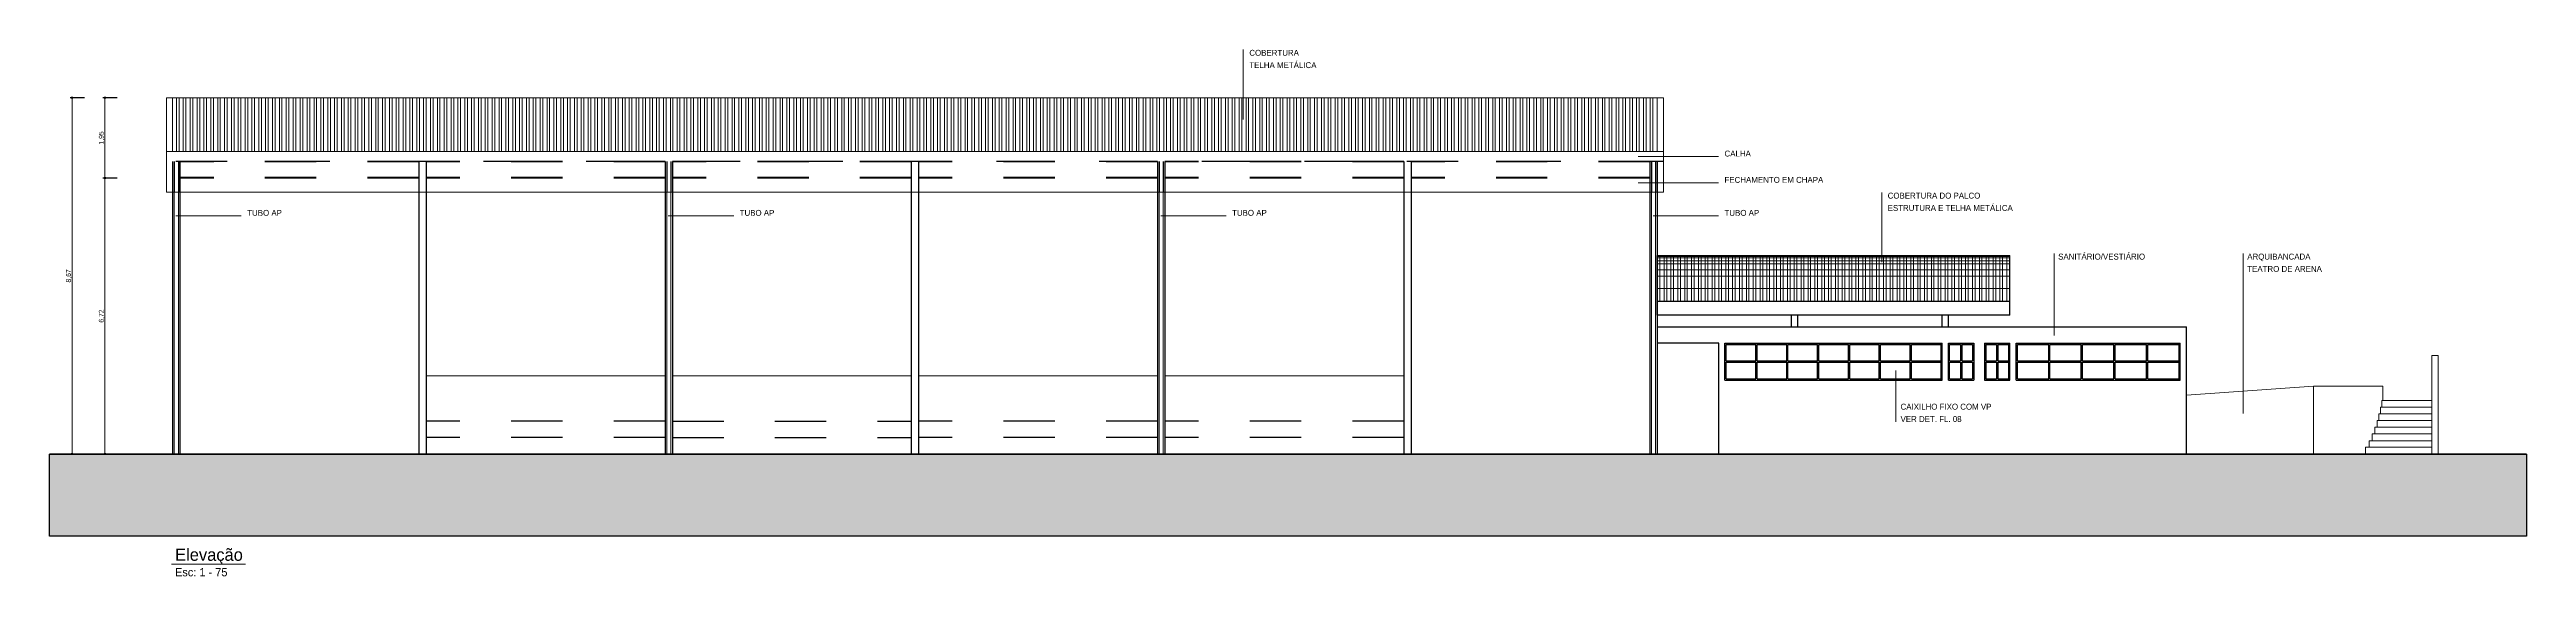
# Model space of a CAD drawing. Header units: millimetres. Extents: x 3006 to 6000, y 1661 to 3774.
# Drawn here: x 4011.1 to 4071.5, y 1777.8 to 1790.7 of the extents above; entities that cross this region are included whole.
import ezdxf

# ---------------------------------------------------------------- set-up
doc = ezdxf.new("R2010")
doc.units = ezdxf.units.MM
doc.header["$LTSCALE"] = 10
doc.linetypes.add('TT3', pattern=[0.25, 0.125, -0.125])
for name, color, linetype, lineweight in [('.10', 200, 'Continuous', 9), ('.15', 150, 'Continuous', 15), ('.20', 130, 'Continuous', 20), ('.25', 70, 'Continuous', 25), ('.30', 50, 'Continuous', 30), ('COTAS', 230, 'Continuous', 15)]:
    doc.layers.add(name, color=color, linetype=linetype, lineweight=lineweight)
for name, color, linetype in [('.20 hachura', 185, 'Continuous'), ('ARQ-HTC-253', 253, 'Continuous'), ('ARQ-PRJ', 8, 'TT3'), ('ARQ-STR-MET-PRJ', 8, 'TT3'), ('Escrita', 34, 'Continuous')]:
    doc.layers.add(name, color=color, linetype=linetype)
doc.layers.add('Verde', color=7, linetype='Continuous', true_color=0x136734)
doc.styles.add('Texto Wilian', font='himalaya.ttf')
doc.dimstyles.new('Cota 1-75 Exter WMJ', dxfattribs={"dimtxt": 0.12, "dimasz": 0.05, "dimexe": 0.05, "dimexo": 0.1, "dimgap": 0.002, "dimtad": 1, "dimzin": 1, "dimtxsty": 'Texto Wilian', "dimblk": 'BOXFILLED', "dimcen": 2.5, "dimclrd": 230, "dimclre": 230, "dimclrt": 104, "dimazin": 0, "dimtfac": 1, "dimtix": 1, "dimtmove": 0, "dimatfit": 3, "dimfxl": 0.3, "dimfxlon": 1, "dimlwd": 20, "dimarcsym": 1})

# ---------------------------------------------------------------- blocks, each defined once
blk = doc.blocks.new('_BoxFilled')
at = {"color": 0, "linetype": 'ByBlock', "lineweight": -2}
blk.add_line((-0.5, 0), (-1, 0), dxfattribs=at)
at = {"color": 0, "linetype": 'ByBlock'}
blk.add_solid([(-0.5, 0.5), (0.5, 0.5), (-0.5, -0.5), (0.5, -0.5)], dxfattribs=at)
blk = doc.blocks.new('*D534')
at = {"layer": 'COTAS', "color": 230, "lineweight": -2, "transparency": 16777216}
for p, q in [((4012.792, 1789.485), (4012.442, 1789.485)), ((4012.792, 1787.531), (4012.442, 1787.531))]:
    blk.add_line(p, q, dxfattribs=at)
at = {"layer": 'COTAS', "color": 230, "linetype": 'Continuous', "lineweight": 20, "transparency": 16777216}
blk.add_line((4012.492, 1789.435), (4012.492, 1787.581), dxfattribs=at)
at = {"layer": 'Defpoints', "color": 0, "transparency": 16777216}
for p in [(4013.992, 1789.485), (4012.492, 1787.531), (4014.142, 1787.531)]:
    blk.add_point(p, dxfattribs=at)
at = {"layer": 'COTAS', "color": 230, "lineweight": 20, "transparency": 16777216, "xscale": 0.05, "yscale": 0.05, "zscale": 0.05}
for p, rotation in [((4012.492, 1789.485), 90), ((4012.492, 1787.531), 270)]:
    blk.add_blockref('_BoxFilled', p, dxfattribs=dict(at, rotation=rotation))
at = {"layer": 'COTAS', "color": 104, "transparency": 16777216, "insert": (4012.415, 1788.508), "char_height": 0.12, "attachment_point": 5, "rotation": 90, "style": 'Texto Wilian'}
blk.add_mtext('1,95', dxfattribs=at)
blk = doc.blocks.new('*D535')
at = {"layer": 'COTAS', "color": 230, "lineweight": -2, "transparency": 16777216}
for p, q in [((4012.792, 1787.531), (4012.442, 1787.531)), ((4012.792, 1780.813), (4012.442, 1780.813))]:
    blk.add_line(p, q, dxfattribs=at)
at = {"layer": 'COTAS', "color": 230, "linetype": 'Continuous', "lineweight": 20, "transparency": 16777216}
blk.add_line((4012.492, 1787.481), (4012.492, 1780.863), dxfattribs=at)
at = {"layer": 'Defpoints', "color": 0, "transparency": 16777216}
for p in [(4014.142, 1787.531), (4012.492, 1780.813), (4014.142, 1780.813)]:
    blk.add_point(p, dxfattribs=at)
at = {"layer": 'COTAS', "color": 230, "lineweight": 20, "transparency": 16777216, "xscale": 0.05, "yscale": 0.05, "zscale": 0.05}
for p, rotation in [((4012.492, 1787.531), 90), ((4012.492, 1780.813), 270)]:
    blk.add_blockref('_BoxFilled', p, dxfattribs=dict(at, rotation=rotation))
at = {"layer": 'COTAS', "color": 104, "transparency": 16777216, "insert": (4012.415, 1784.172), "char_height": 0.12, "attachment_point": 5, "rotation": 90, "style": 'Texto Wilian'}
blk.add_mtext('6,72', dxfattribs=at)
blk = doc.blocks.new('*D536')
at = {"layer": 'COTAS', "color": 230, "lineweight": -2, "transparency": 16777216}
for p, q in [((4011.992, 1789.485), (4011.642, 1789.485)), ((4011.992, 1780.813), (4011.642, 1780.813))]:
    blk.add_line(p, q, dxfattribs=at)
at = {"layer": 'COTAS', "color": 230, "linetype": 'Continuous', "lineweight": 20, "transparency": 16777216}
blk.add_line((4011.692, 1789.435), (4011.692, 1780.863), dxfattribs=at)
at = {"layer": 'Defpoints', "color": 0, "transparency": 16777216}
for p in [(4012.292, 1789.485), (4011.692, 1780.813), (4012.292, 1780.813)]:
    blk.add_point(p, dxfattribs=at)
at = {"layer": 'COTAS', "color": 230, "lineweight": 20, "transparency": 16777216, "xscale": 0.05, "yscale": 0.05, "zscale": 0.05}
for p, rotation in [((4011.692, 1789.485), 90), ((4011.692, 1780.813), 270)]:
    blk.add_blockref('_BoxFilled', p, dxfattribs=dict(at, rotation=rotation))
at = {"layer": 'COTAS', "color": 104, "transparency": 16777216, "insert": (4011.615, 1785.149), "char_height": 0.12, "attachment_point": 5, "rotation": 90, "style": 'Texto Wilian'}
blk.add_mtext('8,67', dxfattribs=at)

msp = doc.modelspace()

# ---------------------------------------------------------------- hatches: boundary and pattern name
at = {"layer": '.20 hachura', "true_color": 0xc2a3a3}
h = msp.add_hatch(dxfattribs=at)
h.set_pattern_fill('EARTH', color=253, scale=0.1)
h.paths.add_polyline_path([(4071.503, 1778.813), (4071.503, 1780.813), (4011.142, 1780.813), (4011.142, 1778.813)])

# ---------------------------------------------------------------- linework, layer by layer
at = {"layer": '.10', "color": 200, "lineweight": 9}
for p, q in [((4014.182, 1787.187), (4014.182, 1780.813)), ((4014.282, 1787.187), (4014.282, 1780.813)), ((4026.182, 1787.187), (4026.182, 1780.813)), ((4026.282, 1787.187), (4026.282, 1780.813)), ((4038.182, 1787.187), (4038.182, 1780.813)), ((4038.282, 1787.187), (4038.282, 1780.813)), ((4050.182, 1787.187), (4050.182, 1780.813)), ((4050.282, 1787.187), (4050.282, 1780.813)), ((4069.199, 1783.213), (4069.349, 1783.213)), ((4069.199, 1780.813), (4069.199, 1783.213)), ((4069.349, 1780.813), (4069.349, 1783.213)), ((4026.142, 1782.713), (4020.321, 1782.713)), ((4026.321, 1782.713), (4032.142, 1782.713)), ((4038.142, 1782.713), (4032.321, 1782.713)), ((4044.142, 1782.713), (4038.321, 1782.713)), ((4063.216, 1782.242), (4066.311, 1782.463)), ((4066.311, 1782.463), (4067.999, 1782.463)), ((4066.311, 1780.813), (4066.311, 1782.463)), ((4067.999, 1782.113), (4067.999, 1782.463))]:
    msp.add_line(p, q, dxfattribs=at)
at = {"layer": '.15', "color": 150, "lineweight": 15}
for p, q in [((4013.992, 1788.177), (4013.992, 1789.485)), ((4014.142, 1789.485), (4013.992, 1789.485)), ((4050.321, 1789.485), (4014.142, 1789.485)), ((4014.142, 1788.177), (4014.142, 1789.485)), ((4014.235, 1789.485), (4014.235, 1788.177)), ((4014.299, 1789.485), (4014.299, 1788.177)), ((4014.402, 1789.485), (4014.402, 1788.177)), ((4014.466, 1789.485), (4014.466, 1788.177)), ((4014.572, 1789.485), (4014.572, 1788.177)), ((4014.636, 1789.485), (4014.636, 1788.177)), ((4014.739, 1789.485), (4014.739, 1788.177)), ((4014.803, 1789.485), (4014.803, 1788.177)), ((4014.906, 1789.485), (4014.906, 1788.177)), ((4014.97, 1789.485), (4014.97, 1788.177)), ((4015.073, 1789.485), (4015.073, 1788.177)), ((4015.137, 1789.485), (4015.137, 1788.177)), ((4015.24, 1789.485), (4015.24, 1788.177)), ((4015.304, 1789.485), (4015.304, 1788.177)), ((4015.407, 1789.485), (4015.407, 1788.177)), ((4015.471, 1789.485), (4015.471, 1788.177)), ((4015.574, 1789.485), (4015.574, 1788.177)), ((4015.638, 1789.485), (4015.638, 1788.177)), ((4015.741, 1789.485), (4015.741, 1788.177)), ((4015.805, 1789.485), (4015.805, 1788.177)), ((4015.908, 1789.485), (4015.908, 1788.177)), ((4015.972, 1789.485), (4015.972, 1788.177)), ((4016.075, 1789.485), (4016.075, 1788.177)), ((4016.139, 1789.485), (4016.139, 1788.177)), ((4016.242, 1789.485), (4016.242, 1788.177)), ((4016.306, 1789.485), (4016.306, 1788.177)), ((4016.409, 1789.485), (4016.409, 1788.177)), ((4016.473, 1789.485), (4016.473, 1788.177)), ((4016.576, 1789.485), (4016.576, 1788.177)), ((4016.64, 1789.485), (4016.64, 1788.177)), ((4016.743, 1789.485), (4016.743, 1788.177)), ((4016.807, 1789.485), (4016.807, 1788.177)), ((4016.91, 1789.485), (4016.91, 1788.177)), ((4016.974, 1789.485), (4016.974, 1788.177)), ((4017.077, 1789.485), (4017.077, 1788.177)), ((4017.141, 1789.485), (4017.141, 1788.177)), ((4017.253, 1789.485), (4017.253, 1788.177)), ((4017.317, 1789.485), (4017.317, 1788.177)), ((4017.42, 1789.485), (4017.42, 1788.177)), ((4017.484, 1789.485), (4017.484, 1788.177)), ((4017.587, 1789.485), (4017.587, 1788.177)), ((4017.651, 1789.485), (4017.651, 1788.177)), ((4017.754, 1789.485), (4017.754, 1788.177)), ((4017.818, 1789.485), (4017.818, 1788.177)), ((4017.921, 1789.485), (4017.921, 1788.177)), ((4017.985, 1789.485), (4017.985, 1788.177)), ((4018.088, 1789.485), (4018.088, 1788.177)), ((4018.152, 1789.485), (4018.152, 1788.177)), ((4018.255, 1789.485), (4018.255, 1788.177)), ((4018.319, 1789.485), (4018.319, 1788.177)), ((4018.422, 1789.485), (4018.422, 1788.177)), ((4018.486, 1789.485), (4018.486, 1788.177)), ((4018.589, 1789.485), (4018.589, 1788.177)), ((4018.653, 1789.485), (4018.653, 1788.177)), ((4018.756, 1789.485), (4018.756, 1788.177)), ((4018.82, 1789.485), (4018.82, 1788.177)), ((4018.923, 1789.485), (4018.923, 1788.177)), ((4018.987, 1789.485), (4018.987, 1788.177)), ((4019.09, 1789.485), (4019.09, 1788.177)), ((4019.154, 1789.485), (4019.154, 1788.177)), ((4019.257, 1789.485), (4019.257, 1788.177)), ((4019.321, 1789.485), (4019.321, 1788.177)), ((4019.424, 1789.485), (4019.424, 1788.177)), ((4019.488, 1789.485), (4019.488, 1788.177)), ((4019.591, 1789.485), (4019.591, 1788.177)), ((4019.655, 1789.485), (4019.655, 1788.177)), ((4019.758, 1789.485), (4019.758, 1788.177)), ((4019.822, 1789.485), (4019.822, 1788.177)), ((4019.925, 1789.485), (4019.925, 1788.177)), ((4019.989, 1789.485), (4019.989, 1788.177)), ((4020.092, 1789.485), (4020.092, 1788.177)), ((4020.156, 1789.485), (4020.156, 1788.177)), ((4020.259, 1789.485), (4020.259, 1788.177)), ((4020.323, 1789.485), (4020.323, 1788.177)), ((4020.426, 1789.485), (4020.426, 1788.177)), ((4020.49, 1789.485), (4020.49, 1788.177)), ((4020.593, 1789.485), (4020.593, 1788.177)), ((4020.657, 1789.485), (4020.657, 1788.177)), ((4020.76, 1789.485), (4020.76, 1788.177)), ((4020.824, 1789.485), (4020.824, 1788.177)), ((4020.927, 1789.485), (4020.927, 1788.177)), ((4020.991, 1789.485), (4020.991, 1788.177)), ((4021.094, 1789.485), (4021.094, 1788.177)), ((4021.158, 1789.485), (4021.158, 1788.177)), ((4021.261, 1789.485), (4021.261, 1788.177)), ((4021.325, 1789.485), (4021.325, 1788.177)), ((4021.428, 1789.485), (4021.428, 1788.177)), ((4021.492, 1789.485), (4021.492, 1788.177)), ((4021.595, 1789.485), (4021.595, 1788.177)), ((4021.659, 1789.485), (4021.659, 1788.177)), ((4021.762, 1789.485), (4021.762, 1788.177)), ((4021.826, 1789.485), (4021.826, 1788.177)), ((4021.929, 1789.485), (4021.929, 1788.177)), ((4021.993, 1789.485), (4021.993, 1788.177)), ((4022.096, 1789.485), (4022.096, 1788.177)), ((4022.16, 1789.485), (4022.16, 1788.177)), ((4022.263, 1789.485), (4022.263, 1788.177)), ((4022.327, 1789.485), (4022.327, 1788.177)), ((4022.43, 1789.485), (4022.43, 1788.177)), ((4022.494, 1789.485), (4022.494, 1788.177)), ((4022.597, 1789.485), (4022.597, 1788.177)), ((4022.661, 1789.485), (4022.661, 1788.177)), ((4022.764, 1789.485), (4022.764, 1788.177)), ((4022.828, 1789.485), (4022.828, 1788.177)), ((4022.931, 1789.485), (4022.931, 1788.177)), ((4022.995, 1789.485), (4022.995, 1788.177)), ((4023.098, 1789.485), (4023.098, 1788.177)), ((4023.162, 1789.485), (4023.162, 1788.177)), ((4023.265, 1789.485), (4023.265, 1788.177)), ((4023.329, 1789.485), (4023.329, 1788.177)), ((4023.432, 1789.485), (4023.432, 1788.177)), ((4023.496, 1789.485), (4023.496, 1788.177)), ((4023.599, 1789.485), (4023.599, 1788.177)), ((4023.663, 1789.485), (4023.663, 1788.177)), ((4023.766, 1789.485), (4023.766, 1788.177)), ((4023.83, 1789.485), (4023.83, 1788.177)), ((4023.933, 1789.485), (4023.933, 1788.177)), ((4023.997, 1789.485), (4023.997, 1788.177)), ((4024.1, 1789.485), (4024.1, 1788.177)), ((4024.164, 1789.485), (4024.164, 1788.177)), ((4024.267, 1789.485), (4024.267, 1788.177)), ((4024.331, 1789.485), (4024.331, 1788.177)), ((4024.434, 1789.485), (4024.434, 1788.177)), ((4024.498, 1789.485), (4024.498, 1788.177)), ((4024.601, 1789.485), (4024.601, 1788.177)), ((4024.665, 1789.485), (4024.665, 1788.177)), ((4024.768, 1789.485), (4024.768, 1788.177)), ((4024.832, 1789.485), (4024.832, 1788.177)), ((4024.935, 1789.485), (4024.935, 1788.177)), ((4024.999, 1789.485), (4024.999, 1788.177)), ((4025.102, 1789.485), (4025.102, 1788.177)), ((4025.166, 1789.485), (4025.166, 1788.177)), ((4025.269, 1789.485), (4025.269, 1788.177)), ((4025.333, 1789.485), (4025.333, 1788.177)), ((4025.436, 1789.485), (4025.436, 1788.177)), ((4025.5, 1789.485), (4025.5, 1788.177)), ((4025.603, 1789.485), (4025.603, 1788.177)), ((4025.667, 1789.485), (4025.667, 1788.177)), ((4025.77, 1789.485), (4025.77, 1788.177)), ((4025.834, 1789.485), (4025.834, 1788.177)), ((4025.937, 1789.485), (4025.937, 1788.177)), ((4026.001, 1789.485), (4026.001, 1788.177)), ((4026.104, 1789.485), (4026.104, 1788.177)), ((4026.168, 1789.485), (4026.168, 1788.177)), ((4026.271, 1789.485), (4026.271, 1788.177)), ((4026.335, 1789.485), (4026.335, 1788.177)), ((4026.438, 1789.485), (4026.438, 1788.177)), ((4026.502, 1789.485), (4026.502, 1788.177)), ((4026.605, 1789.485), (4026.605, 1788.177)), ((4026.669, 1789.485), (4026.669, 1788.177)), ((4026.772, 1789.485), (4026.772, 1788.177)), ((4026.836, 1789.485), (4026.836, 1788.177)), ((4026.939, 1789.485), (4026.939, 1788.177)), ((4027.003, 1789.485), (4027.003, 1788.177)), ((4027.106, 1789.485), (4027.106, 1788.177)), ((4027.17, 1789.485), (4027.17, 1788.177)), ((4027.273, 1789.485), (4027.273, 1788.177)), ((4027.337, 1789.485), (4027.337, 1788.177)), ((4027.44, 1789.485), (4027.44, 1788.177)), ((4027.504, 1789.485), (4027.504, 1788.177)), ((4027.607, 1789.485), (4027.607, 1788.177)), ((4027.671, 1789.485), (4027.671, 1788.177)), ((4027.774, 1789.485), (4027.774, 1788.177)), ((4027.838, 1789.485), (4027.838, 1788.177)), ((4027.941, 1789.485), (4027.941, 1788.177)), ((4028.005, 1789.485), (4028.005, 1788.177)), ((4028.108, 1789.485), (4028.108, 1788.177)), ((4028.172, 1789.485), (4028.172, 1788.177)), ((4028.275, 1789.485), (4028.275, 1788.177)), ((4028.339, 1789.485), (4028.339, 1788.177)), ((4028.442, 1789.485), (4028.442, 1788.177)), ((4028.506, 1789.485), (4028.506, 1788.177)), ((4028.609, 1789.485), (4028.609, 1788.177)), ((4028.673, 1789.485), (4028.673, 1788.177)), ((4028.776, 1789.485), (4028.776, 1788.177)), ((4028.84, 1789.485), (4028.84, 1788.177)), ((4028.943, 1789.485), (4028.943, 1788.177)), ((4029.007, 1789.485), (4029.007, 1788.177)), ((4029.11, 1789.485), (4029.11, 1788.177)), ((4029.174, 1789.485), (4029.174, 1788.177)), ((4029.277, 1789.485), (4029.277, 1788.177)), ((4029.341, 1789.485), (4029.341, 1788.177)), ((4029.444, 1789.485), (4029.444, 1788.177)), ((4029.508, 1789.485), (4029.508, 1788.177)), ((4029.611, 1789.485), (4029.611, 1788.177)), ((4029.675, 1789.485), (4029.675, 1788.177)), ((4029.778, 1789.485), (4029.778, 1788.177)), ((4029.842, 1789.485), (4029.842, 1788.177)), ((4029.945, 1789.485), (4029.945, 1788.177)), ((4030.009, 1789.485), (4030.009, 1788.177)), ((4030.112, 1789.485), (4030.112, 1788.177)), ((4030.176, 1789.485), (4030.176, 1788.177)), ((4030.279, 1789.485), (4030.279, 1788.177)), ((4030.343, 1789.485), (4030.343, 1788.177)), ((4030.446, 1789.485), (4030.446, 1788.177)), ((4030.51, 1789.485), (4030.51, 1788.177)), ((4030.613, 1789.485), (4030.613, 1788.177)), ((4030.677, 1789.485), (4030.677, 1788.177)), ((4030.78, 1789.485), (4030.78, 1788.177)), ((4030.844, 1789.485), (4030.844, 1788.177)), ((4030.947, 1789.485), (4030.947, 1788.177)), ((4031.011, 1789.485), (4031.011, 1788.177)), ((4031.114, 1789.485), (4031.114, 1788.177)), ((4031.178, 1789.485), (4031.178, 1788.177)), ((4031.281, 1789.485), (4031.281, 1788.177)), ((4031.345, 1789.485), (4031.345, 1788.177)), ((4031.448, 1789.485), (4031.448, 1788.177)), ((4031.512, 1789.485), (4031.512, 1788.177)), ((4031.615, 1789.485), (4031.615, 1788.177)), ((4031.679, 1789.485), (4031.679, 1788.177)), ((4031.782, 1789.485), (4031.782, 1788.177)), ((4031.846, 1789.485), (4031.846, 1788.177)), ((4031.949, 1789.485), (4031.949, 1788.177)), ((4032.013, 1789.485), (4032.013, 1788.177)), ((4032.116, 1789.485), (4032.116, 1788.177)), ((4032.18, 1789.485), (4032.18, 1788.177)), ((4032.283, 1789.485), (4032.283, 1788.177)), ((4032.347, 1789.485), (4032.347, 1788.177)), ((4032.45, 1789.485), (4032.45, 1788.177)), ((4032.514, 1789.485), (4032.514, 1788.177)), ((4032.617, 1789.485), (4032.617, 1788.177)), ((4032.681, 1789.485), (4032.681, 1788.177)), ((4032.784, 1789.485), (4032.784, 1788.177)), ((4032.848, 1789.485), (4032.848, 1788.177)), ((4032.951, 1789.485), (4032.951, 1788.177)), ((4033.015, 1789.485), (4033.015, 1788.177)), ((4033.118, 1789.485), (4033.118, 1788.177)), ((4033.182, 1789.485), (4033.182, 1788.177)), ((4033.285, 1789.485), (4033.285, 1788.177)), ((4033.349, 1789.485), (4033.349, 1788.177)), ((4033.452, 1789.485), (4033.452, 1788.177)), ((4033.516, 1789.485), (4033.516, 1788.177)), ((4033.619, 1789.485), (4033.619, 1788.177)), ((4033.683, 1789.485), (4033.683, 1788.177)), ((4033.786, 1789.485), (4033.786, 1788.177)), ((4033.85, 1789.485), (4033.85, 1788.177)), ((4033.953, 1789.485), (4033.953, 1788.177)), ((4034.017, 1789.485), (4034.017, 1788.177)), ((4034.12, 1789.485), (4034.12, 1788.177)), ((4034.184, 1789.485), (4034.184, 1788.177)), ((4034.287, 1789.485), (4034.287, 1788.177)), ((4034.351, 1789.485), (4034.351, 1788.177)), ((4034.454, 1789.485), (4034.454, 1788.177)), ((4034.518, 1789.485), (4034.518, 1788.177)), ((4034.621, 1789.485), (4034.621, 1788.177)), ((4034.685, 1789.485), (4034.685, 1788.177)), ((4034.788, 1789.485), (4034.788, 1788.177)), ((4034.852, 1789.485), (4034.852, 1788.177)), ((4034.955, 1789.485), (4034.955, 1788.177)), ((4035.019, 1789.485), (4035.019, 1788.177)), ((4035.122, 1789.485), (4035.122, 1788.177)), ((4035.186, 1789.485), (4035.186, 1788.177)), ((4035.289, 1789.485), (4035.289, 1788.177)), ((4035.353, 1789.485), (4035.353, 1788.177)), ((4035.456, 1789.485), (4035.456, 1788.177)), ((4035.52, 1789.485), (4035.52, 1788.177)), ((4035.623, 1789.485), (4035.623, 1788.177)), ((4035.687, 1789.485), (4035.687, 1788.177)), ((4035.79, 1789.485), (4035.79, 1788.177)), ((4035.854, 1789.485), (4035.854, 1788.177)), ((4035.957, 1789.485), (4035.957, 1788.177)), ((4036.021, 1789.485), (4036.021, 1788.177)), ((4036.124, 1789.485), (4036.124, 1788.177)), ((4036.188, 1789.485), (4036.188, 1788.177)), ((4036.291, 1789.485), (4036.291, 1788.177)), ((4036.355, 1789.485), (4036.355, 1788.177)), ((4036.458, 1789.485), (4036.458, 1788.177)), ((4036.522, 1789.485), (4036.522, 1788.177)), ((4036.625, 1789.485), (4036.625, 1788.177)), ((4036.689, 1789.485), (4036.689, 1788.177)), ((4036.792, 1789.485), (4036.792, 1788.177)), ((4036.856, 1789.485), (4036.856, 1788.177)), ((4036.959, 1789.485), (4036.959, 1788.177)), ((4037.023, 1789.485), (4037.023, 1788.177)), ((4037.126, 1789.485), (4037.126, 1788.177)), ((4037.19, 1789.485), (4037.19, 1788.177)), ((4037.293, 1789.485), (4037.293, 1788.177)), ((4037.357, 1789.485), (4037.357, 1788.177)), ((4037.46, 1789.485), (4037.46, 1788.177)), ((4037.524, 1789.485), (4037.524, 1788.177)), ((4037.627, 1789.485), (4037.627, 1788.177)), ((4037.691, 1789.485), (4037.691, 1788.177)), ((4037.794, 1789.485), (4037.794, 1788.177)), ((4037.858, 1789.485), (4037.858, 1788.177)), ((4037.961, 1789.485), (4037.961, 1788.177)), ((4038.025, 1789.485), (4038.025, 1788.177)), ((4038.128, 1789.485), (4038.128, 1788.177)), ((4038.192, 1789.485), (4038.192, 1788.177)), ((4038.295, 1789.485), (4038.295, 1788.177)), ((4038.359, 1789.485), (4038.359, 1788.177)), ((4038.462, 1789.485), (4038.462, 1788.177)), ((4038.526, 1789.485), (4038.526, 1788.177)), ((4038.629, 1789.485), (4038.629, 1788.177)), ((4038.693, 1789.485), (4038.693, 1788.177)), ((4038.796, 1789.485), (4038.796, 1788.177)), ((4038.86, 1789.485), (4038.86, 1788.177)), ((4038.963, 1789.485), (4038.963, 1788.177)), ((4039.027, 1789.485), (4039.027, 1788.177)), ((4039.13, 1789.485), (4039.13, 1788.177)), ((4039.194, 1789.485), (4039.194, 1788.177)), ((4039.297, 1789.485), (4039.297, 1788.177)), ((4039.361, 1789.485), (4039.361, 1788.177)), ((4039.464, 1789.485), (4039.464, 1788.177)), ((4039.528, 1789.485), (4039.528, 1788.177)), ((4039.631, 1789.485), (4039.631, 1788.177)), ((4039.695, 1789.485), (4039.695, 1788.177)), ((4039.798, 1789.485), (4039.798, 1788.177)), ((4039.862, 1789.485), (4039.862, 1788.177)), ((4039.965, 1789.485), (4039.965, 1788.177)), ((4040.029, 1789.485), (4040.029, 1788.177)), ((4040.132, 1789.485), (4040.132, 1788.177)), ((4040.196, 1789.485), (4040.196, 1788.177)), ((4040.299, 1789.485), (4040.299, 1788.177)), ((4040.363, 1789.485), (4040.363, 1788.177)), ((4040.466, 1789.485), (4040.466, 1788.177)), ((4040.53, 1789.485), (4040.53, 1788.177)), ((4040.633, 1789.485), (4040.633, 1788.177)), ((4040.697, 1789.485), (4040.697, 1788.177)), ((4040.8, 1789.485), (4040.8, 1788.177)), ((4040.864, 1789.485), (4040.864, 1788.177)), ((4040.967, 1789.485), (4040.967, 1788.177)), ((4041.031, 1789.485), (4041.031, 1788.177)), ((4041.134, 1789.485), (4041.134, 1788.177)), ((4041.198, 1789.485), (4041.198, 1788.177)), ((4041.301, 1789.485), (4041.301, 1788.177)), ((4041.365, 1789.485), (4041.365, 1788.177)), ((4041.468, 1789.485), (4041.468, 1788.177)), ((4041.532, 1789.485), (4041.532, 1788.177)), ((4041.635, 1789.485), (4041.635, 1788.177)), ((4041.699, 1789.485), (4041.699, 1788.177)), ((4041.802, 1789.485), (4041.802, 1788.177)), ((4041.866, 1789.485), (4041.866, 1788.177)), ((4041.969, 1789.485), (4041.969, 1788.177)), ((4042.033, 1789.485), (4042.033, 1788.177)), ((4042.136, 1789.485), (4042.136, 1788.177)), ((4042.2, 1789.485), (4042.2, 1788.177)), ((4042.303, 1789.485), (4042.303, 1788.177)), ((4042.367, 1789.485), (4042.367, 1788.177)), ((4042.47, 1789.485), (4042.47, 1788.177)), ((4042.534, 1789.485), (4042.534, 1788.177)), ((4042.637, 1789.485), (4042.637, 1788.177)), ((4042.701, 1789.485), (4042.701, 1788.177)), ((4042.804, 1789.485), (4042.804, 1788.177)), ((4042.868, 1789.485), (4042.868, 1788.177)), ((4042.971, 1789.485), (4042.971, 1788.177)), ((4043.035, 1789.485), (4043.035, 1788.177)), ((4043.138, 1789.485), (4043.138, 1788.177)), ((4043.202, 1789.485), (4043.202, 1788.177)), ((4043.305, 1789.485), (4043.305, 1788.177)), ((4043.369, 1789.485), (4043.369, 1788.177)), ((4043.472, 1789.485), (4043.472, 1788.177)), ((4043.536, 1789.485), (4043.536, 1788.177)), ((4043.639, 1789.485), (4043.639, 1788.177)), ((4043.703, 1789.485), (4043.703, 1788.177)), ((4043.806, 1789.485), (4043.806, 1788.177)), ((4043.87, 1789.485), (4043.87, 1788.177)), ((4043.973, 1789.485), (4043.973, 1788.177)), ((4044.037, 1789.485), (4044.037, 1788.177)), ((4044.14, 1789.485), (4044.14, 1788.177)), ((4044.204, 1789.485), (4044.204, 1788.177)), ((4044.307, 1789.485), (4044.307, 1788.177)), ((4044.371, 1789.485), (4044.371, 1788.177)), ((4044.474, 1789.485), (4044.474, 1788.177)), ((4044.538, 1789.485), (4044.538, 1788.177)), ((4044.641, 1789.485), (4044.641, 1788.177)), ((4044.705, 1789.485), (4044.705, 1788.177)), ((4044.808, 1789.485), (4044.808, 1788.177)), ((4044.872, 1789.485), (4044.872, 1788.177)), ((4044.975, 1789.485), (4044.975, 1788.177)), ((4045.039, 1789.485), (4045.039, 1788.177)), ((4045.142, 1789.485), (4045.142, 1788.177)), ((4045.206, 1789.485), (4045.206, 1788.177)), ((4045.309, 1789.485), (4045.309, 1788.177)), ((4045.373, 1789.485), (4045.373, 1788.177)), ((4045.476, 1789.485), (4045.476, 1788.177)), ((4045.54, 1789.485), (4045.54, 1788.177)), ((4045.643, 1789.485), (4045.643, 1788.177)), ((4045.707, 1789.485), (4045.707, 1788.177)), ((4045.81, 1789.485), (4045.81, 1788.177)), ((4045.874, 1789.485), (4045.874, 1788.177)), ((4045.977, 1789.485), (4045.977, 1788.177)), ((4046.041, 1789.485), (4046.041, 1788.177)), ((4046.144, 1789.485), (4046.144, 1788.177)), ((4046.208, 1789.485), (4046.208, 1788.177)), ((4046.311, 1789.485), (4046.311, 1788.177)), ((4046.375, 1789.485), (4046.375, 1788.177)), ((4046.478, 1789.485), (4046.478, 1788.177)), ((4046.542, 1789.485), (4046.542, 1788.177)), ((4046.645, 1789.485), (4046.645, 1788.177)), ((4046.709, 1789.485), (4046.709, 1788.177)), ((4046.812, 1789.485), (4046.812, 1788.177)), ((4046.876, 1789.485), (4046.876, 1788.177)), ((4046.979, 1789.485), (4046.979, 1788.177)), ((4047.043, 1789.485), (4047.043, 1788.177)), ((4047.146, 1789.485), (4047.146, 1788.177)), ((4047.21, 1789.485), (4047.21, 1788.177)), ((4047.313, 1789.485), (4047.313, 1788.177)), ((4047.377, 1789.485), (4047.377, 1788.177)), ((4047.48, 1789.485), (4047.48, 1788.177)), ((4047.544, 1789.485), (4047.544, 1788.177)), ((4047.647, 1789.485), (4047.647, 1788.177)), ((4047.711, 1789.485), (4047.711, 1788.177)), ((4047.814, 1789.485), (4047.814, 1788.177)), ((4047.878, 1789.485), (4047.878, 1788.177)), ((4047.981, 1789.485), (4047.981, 1788.177)), ((4048.045, 1789.485), (4048.045, 1788.177)), ((4048.148, 1789.485), (4048.148, 1788.177)), ((4048.212, 1789.485), (4048.212, 1788.177)), ((4048.315, 1789.485), (4048.315, 1788.177)), ((4048.379, 1789.485), (4048.379, 1788.177)), ((4048.482, 1789.485), (4048.482, 1788.177)), ((4048.546, 1789.485), (4048.546, 1788.177)), ((4048.649, 1789.485), (4048.649, 1788.177)), ((4048.713, 1789.485), (4048.713, 1788.177)), ((4048.816, 1789.485), (4048.816, 1788.177)), ((4048.88, 1789.485), (4048.88, 1788.177)), ((4048.983, 1789.485), (4048.983, 1788.177)), ((4049.047, 1789.485), (4049.047, 1788.177)), ((4049.15, 1789.485), (4049.15, 1788.177)), ((4049.214, 1789.485), (4049.214, 1788.177)), ((4049.317, 1789.485), (4049.317, 1788.177)), ((4049.381, 1789.485), (4049.381, 1788.177)), ((4049.484, 1789.485), (4049.484, 1788.177)), ((4049.548, 1789.485), (4049.548, 1788.177)), ((4049.651, 1789.485), (4049.651, 1788.177)), ((4049.715, 1789.485), (4049.715, 1788.177)), ((4049.818, 1789.485), (4049.818, 1788.177)), ((4049.882, 1789.485), (4049.882, 1788.177)), ((4049.985, 1789.485), (4049.985, 1788.177)), ((4050.049, 1789.485), (4050.049, 1788.177)), ((4050.152, 1789.485), (4050.152, 1788.177)), ((4050.216, 1789.485), (4050.216, 1788.177)), ((4050.471, 1789.485), (4050.321, 1789.485)), ((4050.321, 1788.177), (4050.321, 1789.485)), ((4050.471, 1788.177), (4050.471, 1789.485)), ((4013.992, 1788.177), (4013.992, 1787.187)), ((4050.471, 1788.177), (4013.992, 1788.177)), ((4050.471, 1788.177), (4050.471, 1787.187)), ((4050.471, 1787.187), (4013.992, 1787.187)), ((4058.916, 1785.643), (4050.321, 1785.643)), ((4058.916, 1785.618), (4050.321, 1785.618)), ((4058.916, 1785.593), (4050.321, 1785.593)), ((4058.916, 1785.518), (4050.321, 1785.518)), ((4050.385, 1785.643), (4050.385, 1784.53)), ((4050.488, 1785.643), (4050.488, 1784.53)), ((4050.552, 1785.643), (4050.552, 1784.53)), ((4050.655, 1785.643), (4050.655, 1784.53)), ((4050.719, 1785.643), (4050.719, 1784.53)), ((4050.822, 1785.643), (4050.822, 1784.53)), ((4050.886, 1785.643), (4050.886, 1784.53)), ((4050.989, 1785.643), (4050.989, 1784.53)), ((4051.053, 1785.643), (4051.053, 1784.53)), ((4051.156, 1785.643), (4051.156, 1784.53)), ((4051.22, 1785.643), (4051.22, 1784.53)), ((4051.323, 1785.643), (4051.323, 1784.53)), ((4051.387, 1785.643), (4051.387, 1784.53)), ((4051.49, 1785.643), (4051.49, 1784.53)), ((4051.554, 1785.643), (4051.554, 1784.53)), ((4051.657, 1785.643), (4051.657, 1784.53)), ((4051.721, 1785.643), (4051.721, 1784.53)), ((4051.824, 1785.643), (4051.824, 1784.53)), ((4051.888, 1785.643), (4051.888, 1784.53)), ((4051.991, 1785.643), (4051.991, 1784.53)), ((4052.055, 1785.643), (4052.055, 1784.53)), ((4052.158, 1785.643), (4052.158, 1784.53)), ((4052.222, 1785.643), (4052.222, 1784.53)), ((4052.325, 1785.643), (4052.325, 1784.53)), ((4052.389, 1785.643), (4052.389, 1784.53)), ((4052.492, 1785.643), (4052.492, 1784.53)), ((4052.556, 1785.643), (4052.556, 1784.53)), ((4052.659, 1785.643), (4052.659, 1784.53)), ((4052.723, 1785.643), (4052.723, 1784.53)), ((4052.826, 1785.643), (4052.826, 1784.53)), ((4052.89, 1785.643), (4052.89, 1784.53)), ((4052.993, 1785.643), (4052.993, 1784.53)), ((4053.057, 1785.643), (4053.057, 1784.53)), ((4053.16, 1785.643), (4053.16, 1784.53)), ((4053.224, 1785.643), (4053.224, 1784.53)), ((4053.327, 1785.643), (4053.327, 1784.53)), ((4053.391, 1785.643), (4053.391, 1784.53)), ((4053.494, 1785.643), (4053.494, 1784.53)), ((4053.558, 1785.643), (4053.558, 1784.53)), ((4053.661, 1785.643), (4053.661, 1784.53)), ((4053.725, 1785.643), (4053.725, 1784.53)), ((4053.828, 1785.643), (4053.828, 1784.53)), ((4053.892, 1785.643), (4053.892, 1784.53)), ((4053.995, 1785.643), (4053.995, 1784.53)), ((4054.059, 1785.643), (4054.059, 1784.53)), ((4054.162, 1785.643), (4054.162, 1784.53)), ((4054.226, 1785.643), (4054.226, 1784.53)), ((4054.329, 1785.643), (4054.329, 1784.53)), ((4054.393, 1785.643), (4054.393, 1784.53)), ((4054.496, 1785.643), (4054.496, 1784.53)), ((4054.56, 1785.643), (4054.56, 1784.53)), ((4054.663, 1785.643), (4054.663, 1784.53)), ((4054.727, 1785.643), (4054.727, 1784.53)), ((4054.83, 1785.643), (4054.83, 1784.53)), ((4054.894, 1785.643), (4054.894, 1784.53)), ((4054.997, 1785.643), (4054.997, 1784.53)), ((4055.061, 1785.643), (4055.061, 1784.53)), ((4055.164, 1785.643), (4055.164, 1784.53)), ((4055.228, 1785.643), (4055.228, 1784.53)), ((4055.331, 1785.643), (4055.331, 1784.53)), ((4055.395, 1785.643), (4055.395, 1784.53)), ((4055.498, 1785.643), (4055.498, 1784.53)), ((4055.562, 1785.643), (4055.562, 1784.53)), ((4055.665, 1785.643), (4055.665, 1784.53)), ((4055.729, 1785.643), (4055.729, 1784.53)), ((4055.832, 1785.643), (4055.832, 1784.53)), ((4055.896, 1785.643), (4055.896, 1784.53)), ((4055.999, 1785.643), (4055.999, 1784.53)), ((4056.063, 1785.643), (4056.063, 1784.53)), ((4056.166, 1785.643), (4056.166, 1784.53)), ((4056.23, 1785.643), (4056.23, 1784.53)), ((4056.333, 1785.643), (4056.333, 1784.53)), ((4056.397, 1785.643), (4056.397, 1784.53)), ((4056.5, 1785.643), (4056.5, 1784.53)), ((4056.564, 1785.643), (4056.564, 1784.53)), ((4056.667, 1785.643), (4056.667, 1784.53)), ((4056.731, 1785.643), (4056.731, 1784.53)), ((4056.834, 1785.643), (4056.834, 1784.53)), ((4056.898, 1785.643), (4056.898, 1784.53)), ((4057.001, 1785.643), (4057.001, 1784.53)), ((4057.065, 1785.643), (4057.065, 1784.53)), ((4057.168, 1785.643), (4057.168, 1784.53)), ((4057.232, 1785.643), (4057.232, 1784.53)), ((4057.335, 1785.643), (4057.335, 1784.53)), ((4057.399, 1785.643), (4057.399, 1784.53)), ((4057.502, 1785.643), (4057.502, 1784.53)), ((4057.566, 1785.643), (4057.566, 1784.53)), ((4057.669, 1785.643), (4057.669, 1784.53)), ((4057.733, 1785.643), (4057.733, 1784.53)), ((4057.836, 1785.643), (4057.836, 1784.53)), ((4057.9, 1785.643), (4057.9, 1784.53)), ((4058.003, 1785.643), (4058.003, 1784.53)), ((4058.067, 1785.643), (4058.067, 1784.53)), ((4058.17, 1785.643), (4058.17, 1784.53)), ((4058.234, 1785.643), (4058.234, 1784.53)), ((4058.337, 1785.643), (4058.337, 1784.53)), ((4058.401, 1785.643), (4058.401, 1784.53)), ((4058.504, 1785.643), (4058.504, 1784.53)), ((4058.568, 1785.643), (4058.568, 1784.53)), ((4058.671, 1785.643), (4058.671, 1784.53)), ((4058.735, 1785.643), (4058.735, 1784.53)), ((4058.838, 1785.643), (4058.838, 1784.53)), ((4058.902, 1785.643), (4058.902, 1784.53)), ((4058.916, 1784.53), (4058.916, 1785.643)), ((4058.916, 1785.443), (4050.321, 1785.443)), ((4058.916, 1785.293), (4050.321, 1785.293)), ((4058.916, 1785.143), (4050.321, 1785.143)), ((4058.916, 1784.843), (4050.321, 1784.843))]:
    msp.add_line(p, q, dxfattribs=at)
at = {"layer": '.20', "color": 130, "lineweight": 20}
for p, q in [((4069.199, 1781.951), (4067.948, 1781.951)), ((4067.948, 1781.788), (4067.948, 1781.951)), ((4067.978, 1782.113), (4069.199, 1782.113)), ((4067.978, 1781.951), (4067.978, 1782.113)), ((4069.199, 1781.301), (4067.741, 1781.301)), ((4067.741, 1781.138), (4067.741, 1781.301)), ((4069.199, 1781.463), (4067.806, 1781.463)), ((4067.806, 1781.301), (4067.806, 1781.463)), ((4069.199, 1781.626), (4067.862, 1781.626)), ((4067.862, 1781.463), (4067.862, 1781.626)), ((4069.199, 1781.788), (4067.909, 1781.788)), ((4067.909, 1781.626), (4067.909, 1781.788)), ((4069.199, 1780.976), (4067.583, 1780.976)), ((4067.583, 1780.813), (4067.583, 1780.976)), ((4069.199, 1781.138), (4067.667, 1781.138)), ((4067.667, 1780.976), (4067.667, 1781.138))]:
    msp.add_line(p, q, dxfattribs=at)
at = {"layer": '.20 hachura', "color": 253, "true_color": 0xc2a3a3}
msp.add_line((4071.503, 1780.813), (4011.142, 1780.813), dxfattribs=at)
msp.add_lwpolyline([(4071.503, 1780.813), (4071.503, 1778.813), (4011.142, 1778.813), (4011.142, 1780.813)], close=True, dxfattribs=at)
at = {"layer": '.25', "color": 70, "lineweight": 25}
for p, q in [((4014.142, 1787.187), (4014.142, 1780.813)), ((4014.321, 1787.187), (4014.321, 1780.813)), ((4020.142, 1787.187), (4020.142, 1780.813)), ((4020.321, 1787.187), (4020.321, 1780.813)), ((4026.142, 1787.187), (4026.142, 1780.813)), ((4026.321, 1787.187), (4026.321, 1780.813)), ((4032.142, 1787.187), (4032.142, 1780.813)), ((4032.321, 1787.187), (4032.321, 1780.813)), ((4038.142, 1787.187), (4038.142, 1780.813)), ((4038.321, 1787.187), (4038.321, 1780.813)), ((4044.142, 1787.187), (4044.142, 1780.813)), ((4044.321, 1787.187), (4044.321, 1780.813)), ((4050.142, 1787.187), (4050.142, 1780.813)), ((4050.321, 1787.187), (4050.321, 1780.813)), ((4050.321, 1783.913), (4063.216, 1783.913)), ((4053.594, 1783.913), (4053.594, 1784.197)), ((4053.744, 1783.913), (4053.744, 1784.197)), ((4057.266, 1783.913), (4057.266, 1784.197)), ((4057.416, 1783.913), (4057.416, 1784.197)), ((4063.216, 1780.813), (4063.216, 1783.913)), ((4051.821, 1783.513), (4050.321, 1783.513)), ((4051.821, 1780.813), (4051.821, 1783.513))]:
    msp.add_line(p, q, dxfattribs=at)
at = {"layer": '.30', "color": 50, "lineweight": 30}
for p, q in [((4058.916, 1784.53), (4050.321, 1784.53)), ((4058.916, 1784.197), (4058.916, 1784.53)), ((4058.916, 1784.197), (4050.321, 1784.197)), ((4051.971, 1783.513), (4057.266, 1783.513)), ((4051.971, 1782.613), (4051.971, 1783.513)), ((4052.001, 1783.483), (4052.723, 1783.483)), ((4052.001, 1783.078), (4052.001, 1783.483)), ((4052.001, 1783.078), (4052.723, 1783.078)), ((4052.723, 1783.078), (4052.723, 1783.483)), ((4052.753, 1783.483), (4053.475, 1783.483)), ((4052.753, 1783.078), (4052.753, 1783.483)), ((4052.753, 1783.078), (4053.475, 1783.078)), ((4053.475, 1783.078), (4053.475, 1783.483)), ((4053.505, 1783.483), (4054.228, 1783.483)), ((4053.505, 1783.078), (4053.505, 1783.483)), ((4053.505, 1783.078), (4054.228, 1783.078)), ((4054.228, 1783.078), (4054.228, 1783.483)), ((4054.258, 1783.483), (4054.98, 1783.483)), ((4054.258, 1783.078), (4054.258, 1783.483)), ((4054.258, 1783.078), (4054.98, 1783.078)), ((4054.98, 1783.078), (4054.98, 1783.483)), ((4055.01, 1783.483), (4055.732, 1783.483)), ((4055.01, 1783.078), (4055.01, 1783.483)), ((4055.01, 1783.078), (4055.732, 1783.078)), ((4055.732, 1783.078), (4055.732, 1783.483)), ((4055.762, 1783.483), (4056.484, 1783.483)), ((4055.762, 1783.078), (4055.762, 1783.483)), ((4055.762, 1783.078), (4056.484, 1783.078)), ((4056.484, 1783.078), (4056.484, 1783.483)), ((4056.514, 1783.483), (4057.236, 1783.483)), ((4056.514, 1783.078), (4056.514, 1783.483)), ((4056.514, 1783.078), (4057.236, 1783.078)), ((4057.236, 1783.078), (4057.236, 1783.483)), ((4057.266, 1782.613), (4057.266, 1783.513)), ((4057.416, 1782.613), (4057.416, 1783.513)), ((4057.416, 1783.513), (4058.034, 1783.513)), ((4057.446, 1783.078), (4057.446, 1783.483)), ((4057.446, 1783.483), (4057.71, 1783.483)), ((4057.446, 1783.078), (4057.71, 1783.078)), ((4057.71, 1783.483), (4057.71, 1783.078)), ((4057.74, 1783.483), (4057.74, 1783.078)), ((4057.74, 1783.483), (4058.004, 1783.483)), ((4057.74, 1783.078), (4058.004, 1783.078)), ((4058.004, 1783.483), (4058.004, 1783.078)), ((4058.034, 1783.513), (4058.034, 1782.613)), ((4058.298, 1783.513), (4058.298, 1782.613)), ((4058.298, 1783.513), (4058.916, 1783.513)), ((4058.328, 1783.483), (4058.592, 1783.483)), ((4058.328, 1783.483), (4058.328, 1783.078)), ((4058.328, 1783.078), (4058.592, 1783.078)), ((4058.592, 1783.483), (4058.592, 1783.078)), ((4058.622, 1783.483), (4058.622, 1783.078)), ((4058.622, 1783.483), (4058.886, 1783.483)), ((4058.622, 1783.078), (4058.886, 1783.078)), ((4058.886, 1783.078), (4058.886, 1783.483)), ((4058.916, 1782.613), (4058.916, 1783.513)), ((4059.066, 1782.613), (4059.066, 1783.513)), ((4059.066, 1783.513), (4063.066, 1783.513)), ((4059.096, 1783.078), (4059.096, 1783.483)), ((4059.096, 1783.483), (4059.86, 1783.483)), ((4059.096, 1783.078), (4059.86, 1783.078)), ((4059.86, 1783.078), (4059.86, 1783.483)), ((4059.89, 1783.483), (4060.654, 1783.483)), ((4059.89, 1783.078), (4059.89, 1783.483)), ((4059.89, 1783.078), (4060.654, 1783.078)), ((4060.654, 1783.078), (4060.654, 1783.483)), ((4060.684, 1783.483), (4061.448, 1783.483)), ((4060.684, 1783.078), (4060.684, 1783.483)), ((4060.684, 1783.078), (4061.448, 1783.078)), ((4061.448, 1783.078), (4061.448, 1783.483)), ((4061.478, 1783.483), (4062.242, 1783.483)), ((4061.478, 1783.078), (4061.478, 1783.483)), ((4061.478, 1783.078), (4062.242, 1783.078)), ((4062.242, 1783.078), (4062.242, 1783.483)), ((4062.272, 1783.483), (4063.036, 1783.483)), ((4062.272, 1783.078), (4062.272, 1783.483)), ((4062.272, 1783.078), (4063.036, 1783.078)), ((4063.036, 1783.078), (4063.036, 1783.483)), ((4063.066, 1782.613), (4063.066, 1783.513)), ((4051.971, 1783.048), (4057.266, 1783.048)), ((4051.971, 1782.613), (4057.266, 1782.613)), ((4052.001, 1782.643), (4052.001, 1783.048)), ((4052.001, 1782.643), (4052.723, 1782.643)), ((4052.723, 1782.643), (4052.723, 1783.048)), ((4052.753, 1782.643), (4052.753, 1783.048)), ((4052.753, 1782.643), (4053.475, 1782.643)), ((4053.475, 1782.643), (4053.475, 1783.048)), ((4053.505, 1782.643), (4053.505, 1783.048)), ((4053.505, 1782.643), (4054.228, 1782.643)), ((4054.228, 1782.643), (4054.228, 1783.048)), ((4054.258, 1782.643), (4054.258, 1783.048)), ((4054.258, 1782.643), (4054.98, 1782.643)), ((4054.98, 1782.643), (4054.98, 1783.048)), ((4055.01, 1782.643), (4055.01, 1783.048)), ((4055.01, 1782.643), (4055.732, 1782.643)), ((4055.732, 1782.643), (4055.732, 1783.048)), ((4055.762, 1782.643), (4055.762, 1783.048)), ((4055.762, 1782.643), (4056.484, 1782.643)), ((4056.484, 1782.643), (4056.484, 1783.048)), ((4056.514, 1782.643), (4056.514, 1783.048)), ((4056.514, 1782.643), (4057.236, 1782.643)), ((4057.236, 1782.643), (4057.236, 1783.048)), ((4057.416, 1782.613), (4058.034, 1782.613)), ((4057.446, 1782.643), (4057.446, 1783.048)), ((4057.446, 1783.048), (4057.71, 1783.048)), ((4057.446, 1782.643), (4057.71, 1782.643)), ((4057.71, 1783.048), (4057.71, 1782.643)), ((4057.74, 1783.048), (4057.74, 1782.643)), ((4057.74, 1783.048), (4058.004, 1783.048)), ((4057.74, 1782.643), (4058.004, 1782.643)), ((4058.004, 1783.048), (4058.004, 1782.643)), ((4058.298, 1782.613), (4058.916, 1782.613)), ((4058.328, 1783.048), (4058.592, 1783.048)), ((4058.328, 1783.048), (4058.328, 1782.643)), ((4058.328, 1782.643), (4058.592, 1782.643)), ((4058.592, 1783.048), (4058.592, 1782.643)), ((4058.622, 1783.048), (4058.622, 1782.643)), ((4058.622, 1783.048), (4058.886, 1783.048)), ((4058.622, 1782.643), (4058.886, 1782.643)), ((4058.886, 1782.643), (4058.886, 1783.048)), ((4059.066, 1783.048), (4063.066, 1783.048)), ((4059.066, 1782.613), (4063.066, 1782.613)), ((4059.096, 1782.643), (4059.096, 1783.048)), ((4059.096, 1782.643), (4059.86, 1782.643)), ((4059.86, 1782.643), (4059.86, 1783.048)), ((4059.89, 1782.643), (4059.89, 1783.048)), ((4059.89, 1782.643), (4060.654, 1782.643)), ((4060.654, 1782.643), (4060.654, 1783.048)), ((4060.684, 1782.643), (4060.684, 1783.048)), ((4060.684, 1782.643), (4061.448, 1782.643)), ((4061.448, 1782.643), (4061.448, 1783.048)), ((4061.478, 1782.643), (4061.478, 1783.048)), ((4061.478, 1782.643), (4062.242, 1782.643)), ((4062.242, 1782.643), (4062.242, 1783.048)), ((4062.272, 1782.643), (4062.272, 1783.048)), ((4062.272, 1782.643), (4063.036, 1782.643)), ((4063.036, 1782.643), (4063.036, 1783.048))]:
    msp.add_line(p, q, dxfattribs=at)
at = {"layer": 'ARQ-HTC-253'}
for q in [(4050.321, 1785.643), (4050.321, 1783.913)]:
    msp.add_line((4050.321, 1784.197), q, dxfattribs=at)
at = {"layer": 'ARQ-PRJ'}
for p, q in [((4050.471, 1787.936), (4013.992, 1787.936)), ((4014.182, 1787.936), (4014.182, 1787.187)), ((4014.282, 1787.936), (4014.282, 1787.187)), ((4026.182, 1787.936), (4026.182, 1787.187)), ((4026.282, 1787.936), (4026.282, 1787.187)), ((4038.182, 1787.936), (4038.182, 1787.187)), ((4038.282, 1787.936), (4038.282, 1787.187)), ((4050.182, 1787.936), (4050.182, 1787.187)), ((4050.282, 1787.936), (4050.282, 1787.187)), ((4026.142, 1781.613), (4020.321, 1781.613)), ((4026.321, 1781.613), (4032.142, 1781.613)), ((4038.142, 1781.613), (4032.321, 1781.613)), ((4044.142, 1781.613), (4038.321, 1781.613)), ((4026.142, 1781.213), (4020.321, 1781.213)), ((4026.321, 1781.213), (4032.142, 1781.213)), ((4038.142, 1781.213), (4032.321, 1781.213)), ((4044.142, 1781.213), (4038.321, 1781.213))]:
    msp.add_line(p, q, dxfattribs=at)
at = {"layer": 'ARQ-STR-MET-PRJ'}
for p, q in [((4014.142, 1787.936), (4014.142, 1787.187)), ((4014.321, 1787.936), (4014.321, 1787.187)), ((4020.142, 1787.934), (4014.321, 1787.934)), ((4020.142, 1787.922), (4014.321, 1787.922)), ((4020.142, 1787.936), (4020.142, 1787.187)), ((4020.321, 1787.936), (4020.321, 1787.187)), ((4026.142, 1787.934), (4020.321, 1787.934)), ((4026.142, 1787.922), (4020.321, 1787.922)), ((4026.142, 1787.936), (4026.142, 1787.187)), ((4026.321, 1787.936), (4026.321, 1787.187)), ((4032.142, 1787.934), (4026.321, 1787.934)), ((4032.142, 1787.922), (4026.321, 1787.922)), ((4032.142, 1787.936), (4032.142, 1787.187)), ((4032.321, 1787.936), (4032.321, 1787.187)), ((4038.142, 1787.934), (4032.321, 1787.934)), ((4038.142, 1787.922), (4032.321, 1787.922)), ((4038.142, 1787.936), (4038.142, 1787.187)), ((4038.321, 1787.936), (4038.321, 1787.187)), ((4044.142, 1787.934), (4038.321, 1787.934)), ((4044.142, 1787.922), (4038.321, 1787.922)), ((4044.142, 1787.936), (4044.142, 1787.187)), ((4044.321, 1787.936), (4044.321, 1787.187)), ((4050.142, 1787.934), (4044.321, 1787.934)), ((4050.142, 1787.922), (4044.321, 1787.922)), ((4050.142, 1787.936), (4050.142, 1787.187)), ((4050.321, 1787.936), (4050.321, 1787.187)), ((4020.142, 1787.542), (4014.321, 1787.542)), ((4020.142, 1787.531), (4014.321, 1787.531)), ((4026.142, 1787.542), (4020.321, 1787.542)), ((4026.142, 1787.531), (4020.321, 1787.531)), ((4032.142, 1787.542), (4026.321, 1787.542)), ((4032.142, 1787.531), (4026.321, 1787.531)), ((4038.142, 1787.542), (4032.321, 1787.542)), ((4038.142, 1787.531), (4032.321, 1787.531)), ((4044.142, 1787.542), (4038.321, 1787.542)), ((4044.142, 1787.531), (4038.321, 1787.531)), ((4050.142, 1787.542), (4044.321, 1787.542)), ((4050.142, 1787.531), (4044.321, 1787.531))]:
    msp.add_line(p, q, dxfattribs=at)
at = {"layer": 'Verde', "color": 106, "lineweight": 9}
msp.add_line((4014.114, 1778.128), (4015.918, 1778.128), dxfattribs=at)

# ---------------------------------------------------------------- texts
at = {"layer": 'Escrita', "style": 'Texto Wilian'}
for s, p in [('TELHA METÁLICA', (4040.38, 1790.208)), ('COBERTURA', (4040.38, 1790.508)), ('CALHA', (4051.96, 1788.056)), ('FECHAMENTO EM CHAPA', (4051.96, 1787.415)), ('TUBO AP', (4015.96, 1786.612)), ('TUBO AP', (4027.96, 1786.612)), ('TUBO AP', (4039.96, 1786.612)), ('TUBO AP', (4051.96, 1786.612)), ('COBERTURA DO PALCO', (4055.936, 1787.031)), ('ESTRUTURA E TELHA METÁLICA', (4055.936, 1786.731)), ('SANITÁRIO/VESTIÁRIO', (4060.091, 1785.547)), ('ARQUIBANCADA', (4064.699, 1785.547)), ('TEATRO DE ARENA', (4064.699, 1785.247)), ('CAIXILHO FIXO COM VP', (4056.25, 1781.893)), ('VER DET. FL. 08', (4056.25, 1781.593))]:
    msp.add_text(s, height=0.144, dxfattribs=at).set_placement(p)
at = {"layer": 'Escrita', "attachment_point": 1, "style": 'Texto Wilian'}
for s, insert, char_height, width in [('{\\C50;Elevação }', (4014.203, 1778.513), 0.3, 7.44131), ('{\\C50;Esc: 1 - 75}', (4014.2, 1778.036), 0.2, 3.14298)]:
    msp.add_mtext(s, dxfattribs=dict(at, insert=insert, char_height=char_height, width=width))

# ---------------------------------------------------------------- dimensions: what is measured, and where the dimension line sits
at = {"layer": 'COTAS'}
for base, p1, p2, picture, middle in [((4011.692, 1780.813), (4012.292, 1789.485), (4012.292, 1780.813), '*D536', (4011.615, 1785.149)), ((4012.492, 1787.531), (4013.992, 1789.485), (4014.142, 1787.531), '*D534', (4012.415, 1788.508)), ((4012.492, 1780.813), (4014.142, 1787.531), (4014.142, 1780.813), '*D535', (4012.415, 1784.172))]:
    dim = msp.add_linear_dim(base=base, p1=p1, p2=p2, angle=90, dimstyle='Cota 1-75 Exter WMJ', override={"dimtmove": 1}, dxfattribs=at)
    dim.commit()
    dim.dimension.update_dxf_attribs({"geometry": picture, "text_midpoint": middle})

# ---------------------------------------------------------------- leaders
for points in [[(4040.233, 1788.959), (4040.233, 1790.658)], [(4049.855, 1788.056), (4051.814, 1788.056)], [(4049.855, 1787.415), (4051.814, 1787.415)], [(4055.79, 1785.481), (4055.79, 1787.181)], [(4014.22, 1786.612), (4015.814, 1786.612)], [(4026.22, 1786.612), (4027.814, 1786.612)], [(4038.22, 1786.612), (4039.814, 1786.612)], [(4050.22, 1786.612), (4051.814, 1786.612)], [(4059.993, 1783.699), (4059.993, 1785.697)], [(4064.6, 1781.796), (4064.6, 1785.697)], [(4056.136, 1782.844), (4056.136, 1781.593)]]:
    msp.add_leader(points, dimstyle='Cota 1-75 Exter WMJ', override={"dimtmove": 1}, dxfattribs=at)

doc.saveas('drawing.dxf')
